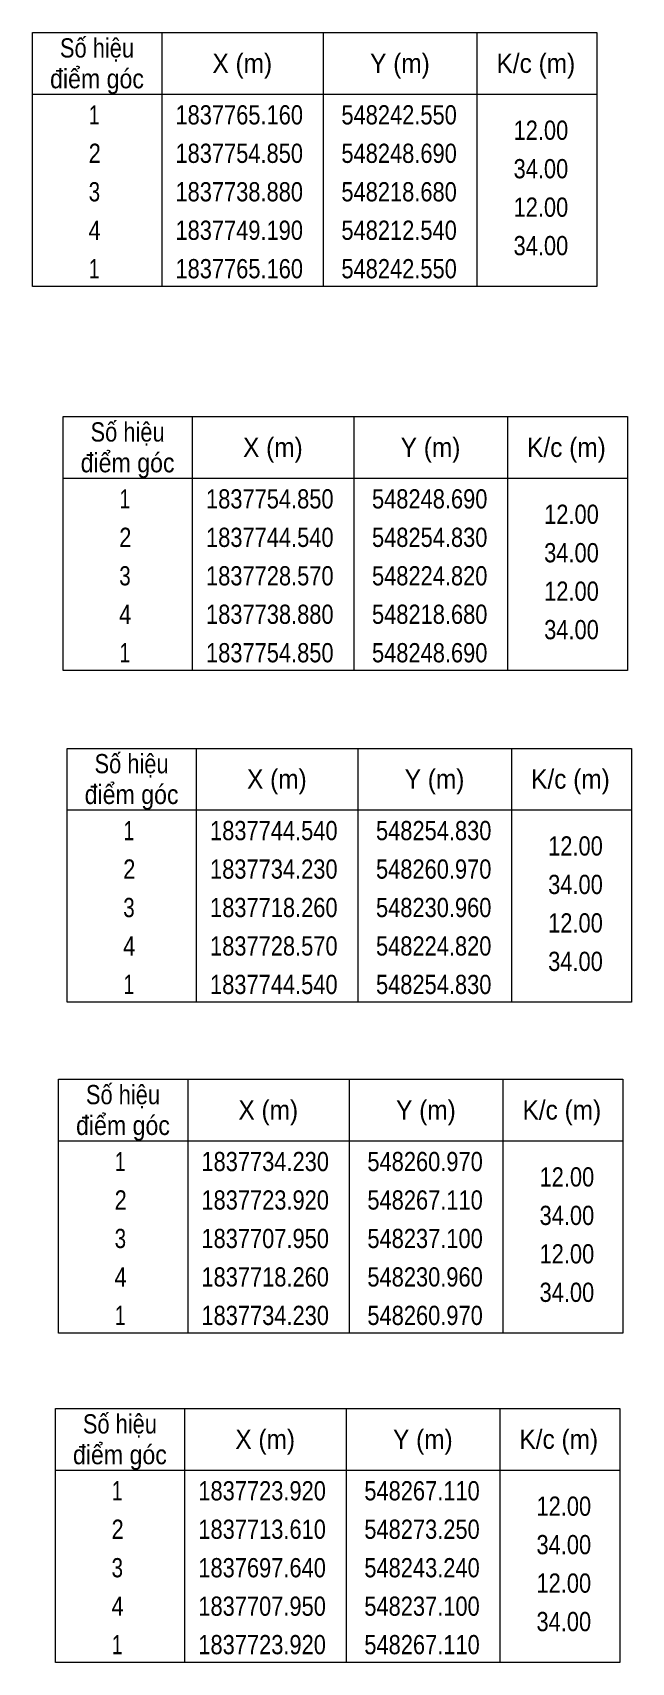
# Model space of a CAD drawing. Header units: metres. Extents: x 546991 to 548960, y 1836850 to 1838398.
# Drawn here: x 548332 to 548371, y 1837613.4 to 1837719.4 of the extents above; entities that cross this region are included whole.
import ezdxf
from ezdxf.enums import TextEntityAlignment as Align

# ---------------------------------------------------------------- set-up
doc = ezdxf.new("R2010")
doc.units = ezdxf.units.M
doc.header["$LTSCALE"] = 0.7
doc.layers.add('2', color=7, linetype='Continuous', lineweight=13)
doc.layers.add('63', color=7, linetype='Continuous', lineweight=13)

msp = doc.modelspace()

# ---------------------------------------------------------------- texts
at = {"layer": '2'}
for s, width, p in [('Số hiệu', 0.85, (548336.22, 1837717.76)), ('điểm góc', 0.9, (548336.22, 1837715.76)), ('X (m)', 0.95, (548345.67, 1837716.76)), ('Y (m)', 0.95, (548355.925, 1837716.76)), ('K/c (m)', 0.95, (548364.765, 1837716.76)), (' 1', 0.75, (548335.87, 1837713.41)), ('1837765.160', 0.85, (548345.47, 1837713.41)), ('548242.550', 0.85, (548355.87, 1837713.41)), (' 2', 0.85, (548335.875, 1837710.91)), ('1837754.850', 0.85, (548345.47, 1837710.91)), ('548248.690', 0.85, (548355.87, 1837710.91)), (' 3', 0.8, (548335.865, 1837708.41)), ('1837738.880', 0.85, (548345.47, 1837708.41)), ('548218.680', 0.85, (548355.87, 1837708.41)), (' 4', 0.85, (548335.87, 1837705.91)), ('1837749.190', 0.85, (548345.47, 1837705.91)), ('548212.540', 0.85, (548355.87, 1837705.91)), (' 1', 0.75, (548335.87, 1837703.41)), ('1837765.160', 0.85, (548345.47, 1837703.41)), ('548242.550', 0.85, (548355.87, 1837703.41)), ('Số hiệu', 0.85, (548338.21, 1837692.8)), ('X (m)', 0.95, (548347.66, 1837691.8)), ('Y (m)', 0.95, (548357.915, 1837691.8)), ('K/c (m)', 0.95, (548366.755, 1837691.8)), ('điểm góc', 0.9, (548338.21, 1837690.8)), (' 1', 0.75, (548337.86, 1837688.45)), ('1837754.850', 0.85, (548347.46, 1837688.45)), ('548248.690', 0.85, (548357.86, 1837688.45)), (' 2', 0.85, (548337.865, 1837685.95)), ('1837744.540', 0.85, (548347.46, 1837685.95)), ('548254.830', 0.85, (548357.86, 1837685.95)), (' 3', 0.8, (548337.855, 1837683.45)), ('1837728.570', 0.85, (548347.46, 1837683.45)), ('548224.820', 0.85, (548357.86, 1837683.45)), (' 4', 0.85, (548337.86, 1837680.95)), ('1837738.880', 0.85, (548347.46, 1837680.95)), ('548218.680', 0.85, (548357.86, 1837680.95)), (' 1', 0.75, (548337.86, 1837678.45)), ('1837754.850', 0.85, (548347.46, 1837678.45)), ('548248.690', 0.85, (548357.86, 1837678.45)), ('Số hiệu', 0.85, (548338.47, 1837671.24)), ('X (m)', 0.95, (548347.92, 1837670.24)), ('Y (m)', 0.95, (548358.175, 1837670.24)), ('K/c (m)', 0.95, (548367.015, 1837670.24)), ('điểm góc', 0.9, (548338.47, 1837669.24)), (' 1', 0.75, (548338.12, 1837666.89)), ('1837744.540', 0.85, (548347.72, 1837666.89)), ('548254.830', 0.85, (548358.12, 1837666.89)), (' 2', 0.85, (548338.125, 1837664.39)), ('1837734.230', 0.85, (548347.72, 1837664.39)), ('548260.970', 0.85, (548358.12, 1837664.39)), (' 3', 0.8, (548338.115, 1837661.89)), ('1837718.260', 0.85, (548347.72, 1837661.89)), ('548230.960', 0.85, (548358.12, 1837661.89)), (' 4', 0.85, (548338.12, 1837659.39)), ('1837728.570', 0.85, (548347.72, 1837659.39)), ('548224.820', 0.85, (548358.12, 1837659.39)), (' 1', 0.75, (548338.12, 1837656.89)), ('1837744.540', 0.85, (548347.72, 1837656.89)), ('548254.830', 0.85, (548358.12, 1837656.89)), ('Số hiệu', 0.85, (548337.91, 1837649.73)), ('X (m)', 0.95, (548347.36, 1837648.73)), ('Y (m)', 0.95, (548357.615, 1837648.73)), ('K/c (m)', 0.95, (548366.455, 1837648.73)), ('điểm góc', 0.9, (548337.91, 1837647.73)), (' 1', 0.75, (548337.56, 1837645.38)), ('1837734.230', 0.85, (548347.16, 1837645.38)), ('548260.970', 0.85, (548357.56, 1837645.38)), (' 2', 0.85, (548337.565, 1837642.88)), ('1837723.920', 0.85, (548347.16, 1837642.88)), ('548267.110', 0.85, (548357.56, 1837642.88)), (' 3', 0.8, (548337.555, 1837640.38)), ('1837707.950', 0.85, (548347.16, 1837640.38)), ('548237.100', 0.85, (548357.56, 1837640.38)), (' 4', 0.85, (548337.56, 1837637.88)), ('1837718.260', 0.85, (548347.16, 1837637.88)), ('548230.960', 0.85, (548357.56, 1837637.88)), (' 1', 0.75, (548337.56, 1837635.38)), ('1837734.230', 0.85, (548347.16, 1837635.38)), ('548260.970', 0.85, (548357.56, 1837635.38))]:
    msp.add_text(s, height=1.25, dxfattribs=dict(at, width=width)).set_placement(p, align=Align.CENTER)
at = {"layer": '2', "width": 0.85}
for s, p in [('12.00', (548366.87, 1837712.41)), ('34.00', (548366.87, 1837709.91)), ('12.00', (548366.87, 1837707.41)), ('34.00', (548366.87, 1837704.91)), ('12.00', (548368.86, 1837687.45)), ('34.00', (548368.86, 1837684.95)), ('12.00', (548368.86, 1837682.45)), ('34.00', (548368.86, 1837679.95)), ('12.00', (548369.12, 1837665.89)), ('34.00', (548369.12, 1837663.39)), ('12.00', (548369.12, 1837660.89)), ('34.00', (548369.12, 1837658.39)), ('12.00', (548368.56, 1837644.38)), ('34.00', (548368.56, 1837641.88)), ('12.00', (548368.56, 1837639.38)), ('34.00', (548368.56, 1837636.88))]:
    msp.add_text(s, height=1.25, dxfattribs=at).set_placement(p, align=Align.RIGHT)
at = {"layer": '63'}
for s, width, p in [('Số hiệu', 0.85, (548337.71, 1837628.33)), ('X (m)', 0.95, (548347.16, 1837627.33)), ('Y (m)', 0.95, (548357.415, 1837627.33)), ('K/c (m)', 0.95, (548366.255, 1837627.33)), ('điểm góc', 0.9, (548337.71, 1837626.33)), (' 1', 0.75, (548337.36, 1837623.98)), ('1837723.920', 0.85, (548346.96, 1837623.98)), ('548267.110', 0.85, (548357.36, 1837623.98)), (' 2', 0.85, (548337.365, 1837621.48)), ('1837713.610', 0.85, (548346.96, 1837621.48)), ('548273.250', 0.85, (548357.36, 1837621.48)), (' 3', 0.8, (548337.355, 1837618.98)), ('1837697.640', 0.85, (548346.96, 1837618.98)), ('548243.240', 0.85, (548357.36, 1837618.98)), (' 4', 0.85, (548337.36, 1837616.48)), ('1837707.950', 0.85, (548346.96, 1837616.48)), ('548237.100', 0.85, (548357.36, 1837616.48)), (' 1', 0.75, (548337.36, 1837613.98)), ('1837723.920', 0.85, (548346.96, 1837613.98)), ('548267.110', 0.85, (548357.36, 1837613.98))]:
    msp.add_text(s, height=1.25, dxfattribs=dict(at, width=width)).set_placement(p, align=Align.CENTER)
at = {"layer": '63', "width": 0.85}
for s, p in [('12.00', (548368.36, 1837622.98)), ('34.00', (548368.36, 1837620.48)), ('12.00', (548368.36, 1837617.98)), ('34.00', (548368.36, 1837615.48))]:
    msp.add_text(s, height=1.25, dxfattribs=at).set_placement(p, align=Align.RIGHT)

# ---------------------------------------------------------------- linework, layer by layer
at = {"layer": '2'}
for p, q in [((548340.43, 1837719.38), (548340.43, 1837702.88)), ((548350.93, 1837719.38), (548350.93, 1837702.88)), ((548360.93, 1837719.38), (548360.93, 1837702.88)), ((548332.03, 1837715.38), (548368.73, 1837715.38)), ((548342.42, 1837694.42), (548342.42, 1837677.92)), ((548352.92, 1837694.42), (548352.92, 1837677.92)), ((548362.92, 1837694.42), (548362.92, 1837677.92)), ((548334.02, 1837690.42), (548370.72, 1837690.42)), ((548342.68, 1837672.86), (548342.68, 1837656.36)), ((548353.18, 1837672.86), (548353.18, 1837656.36)), ((548363.18, 1837672.86), (548363.18, 1837656.36)), ((548334.28, 1837668.86), (548370.98, 1837668.86)), ((548342.12, 1837651.35), (548342.12, 1837634.85)), ((548352.62, 1837651.35), (548352.62, 1837634.85)), ((548362.62, 1837651.35), (548362.62, 1837634.85)), ((548333.72, 1837647.35), (548370.42, 1837647.35))]:
    msp.add_line(p, q, dxfattribs=at)
for points in [[(548332.03, 1837719.38), (548368.73, 1837719.38), (548368.73, 1837702.88), (548332.03, 1837702.88)], [(548334.02, 1837694.42), (548370.72, 1837694.42), (548370.72, 1837677.92), (548334.02, 1837677.92)], [(548334.28, 1837672.86), (548370.98, 1837672.86), (548370.98, 1837656.36), (548334.28, 1837656.36)], [(548333.72, 1837651.35), (548370.42, 1837651.35), (548370.42, 1837634.85), (548333.72, 1837634.85)]]:
    msp.add_lwpolyline(points, close=True, dxfattribs=at)
at = {"layer": '63'}
for p, q in [((548341.92, 1837629.95), (548341.92, 1837613.45)), ((548352.42, 1837629.95), (548352.42, 1837613.45)), ((548362.42, 1837629.95), (548362.42, 1837613.45)), ((548333.52, 1837625.95), (548370.22, 1837625.95))]:
    msp.add_line(p, q, dxfattribs=at)
msp.add_lwpolyline([(548333.52, 1837629.95), (548370.22, 1837629.95), (548370.22, 1837613.45), (548333.52, 1837613.45)], close=True, dxfattribs=at)

msp.set_redraw_order([(e.dxf.handle, doc.entitydb.next_handle()) for e in msp.query("TEXT MTEXT ATTDEF DIMENSION ARC_DIMENSION")])  # texts and dimensions are drawn at this point

doc.saveas('drawing.dxf')
